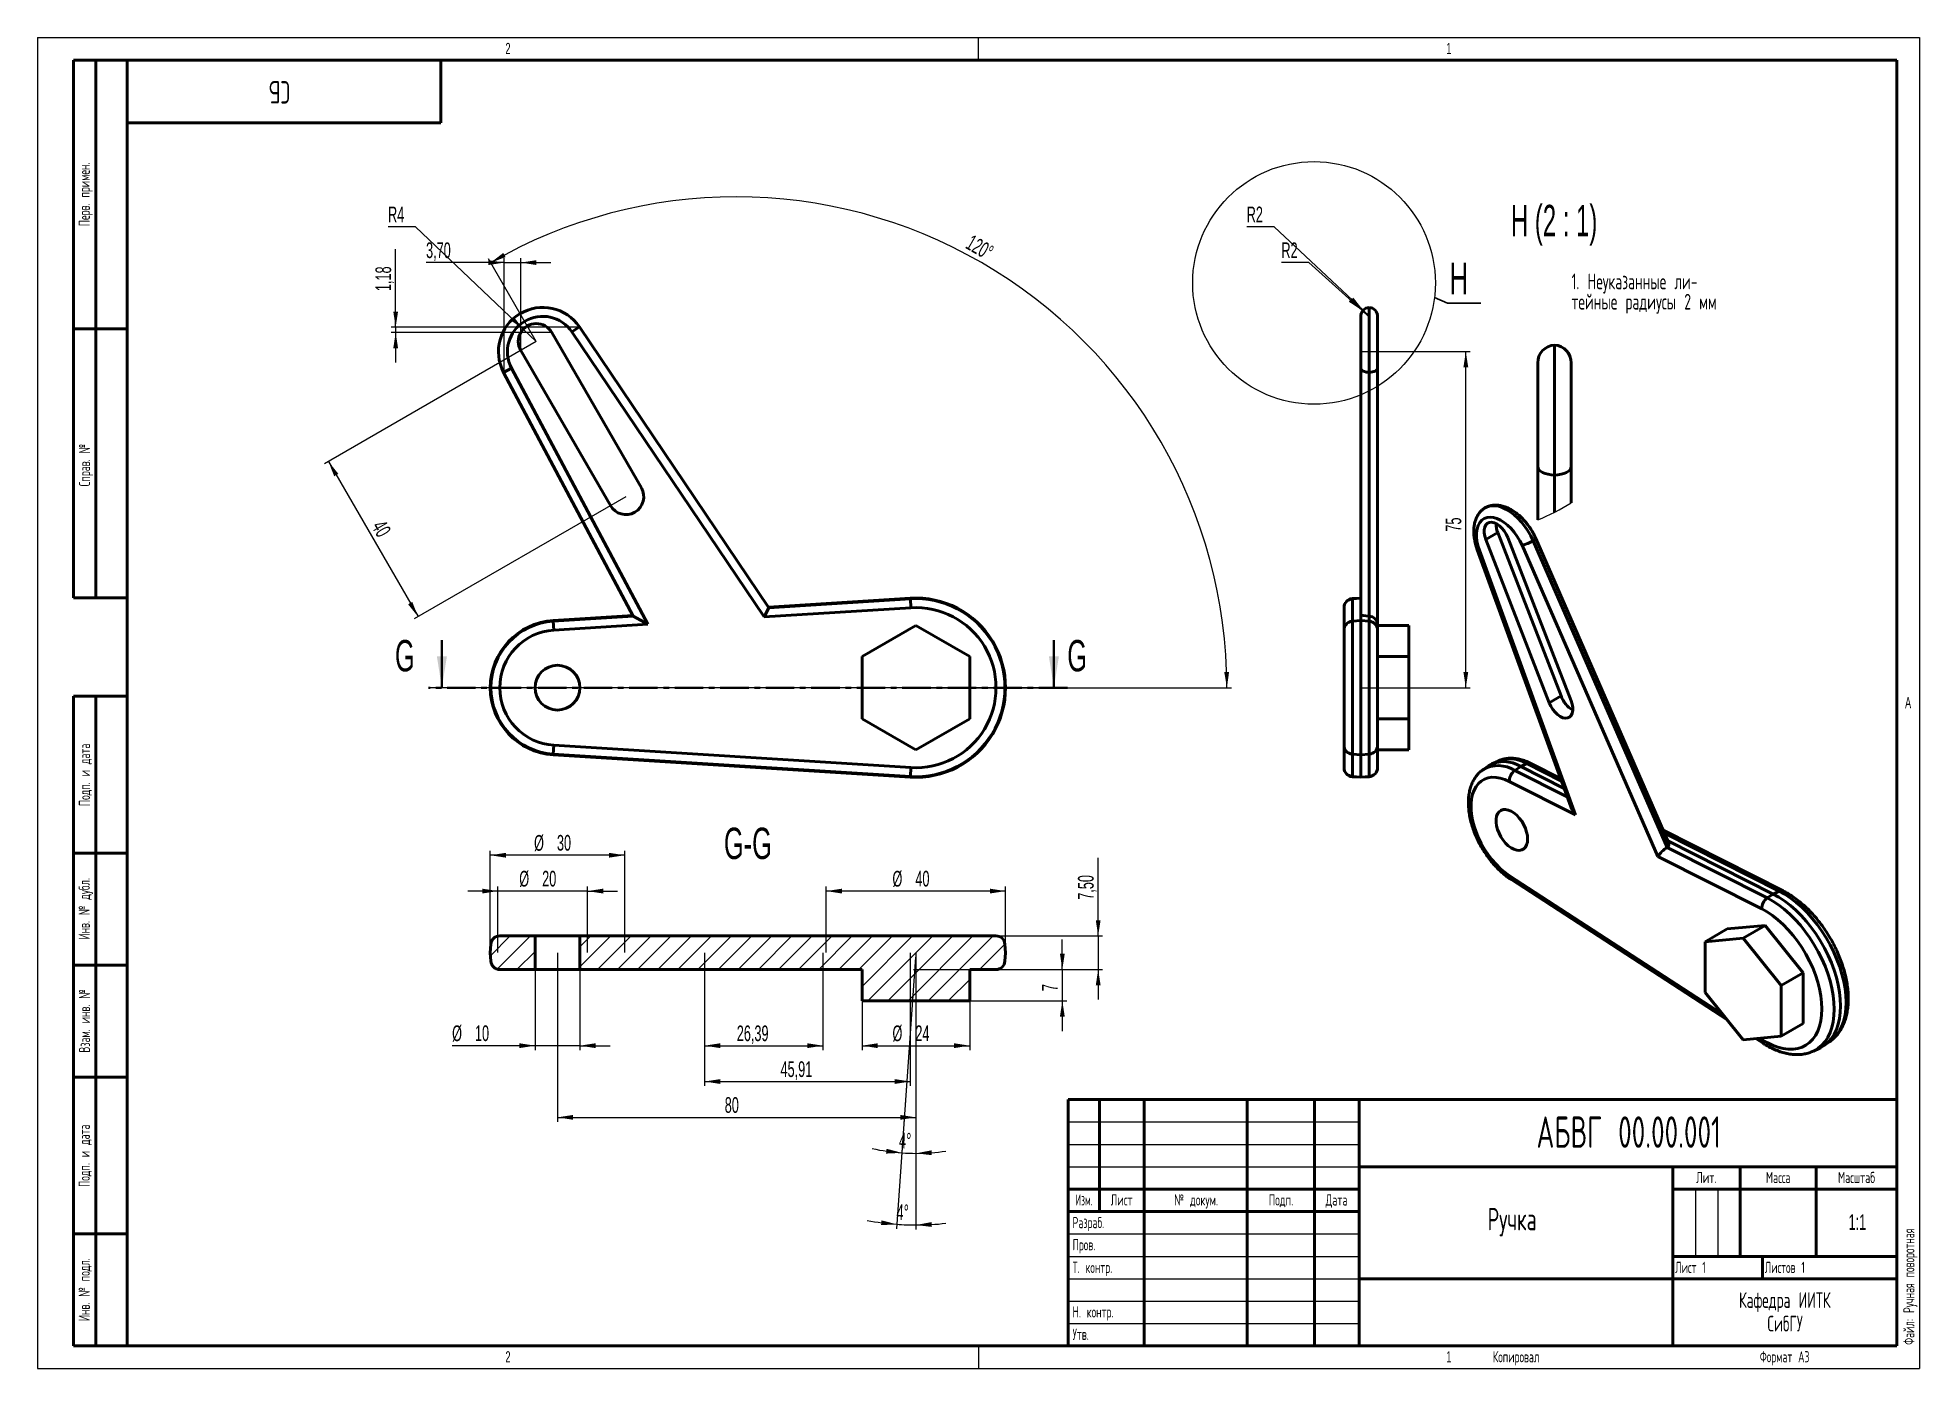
# Model space of a CAD drawing. Header units: millimetres. Extents: x 0 to 420, y 0 to 297.
import ezdxf

# ---------------------------------------------------------------- set-up
doc = ezdxf.new("R2010")
doc.units = ezdxf.units.MM
doc.linetypes.add('CENTER', pattern=[10.16, 6.35, -1.27, 1.27, -1.27])
doc.layers.add('ОСНОВНОЙ', color=7, linetype='Continuous', lineweight=25)
doc.styles.add('SLDTEXTSTYLE0', font='TXT', dxfattribs={"width": 0.605, "bigfont": 'bigfont'})
doc.styles.add('SLDTEXTSTYLE1', font='TXT', dxfattribs={"width": 0.620146, "bigfont": 'bigfont'})
doc.styles.add('SLDTEXTSTYLE2', font='TXT', dxfattribs={"width": 0.605})
doc.styles.add('SLDTEXTSTYLE3', font='TXT', dxfattribs={"width": 0.559127, "bigfont": 'bigfont'})
doc.styles.add('SLDTEXTSTYLE4', font='TXT', dxfattribs={"width": 0.57})
doc.dimstyles.new('SLDDIMSTYLE0', dxfattribs={"dimtxt": 3.5, "dimasz": 3.5, "dimexe": 0, "dimexo": 0.0625, "dimgap": 0.875, "dimtad": 2, "dimdec": 4, "dimzin": 12, "dimdsep": 46, "dimtxsty": 'SLDTEXTSTYLE2', "dimsah": 1, "dimcen": 0.09, "dimazin": 3, "dimtfac": 1, "dimtdec": 3, "dimtofl": 0, "dimtmove": 0, "dimatfit": 3, "dimfxl": 0, "dimfrac": 2, "dimtolj": 1, "dimtzin": 12, "dimarcsym": 0})
doc.dimstyles.new('SLDDIMSTYLE1', dxfattribs={"dimtxt": 3.5, "dimasz": 3.5, "dimexe": 0, "dimexo": 0.0625, "dimgap": 0.875, "dimtad": 2, "dimrnd": 1e-09, "dimzin": 12, "dimdsep": 46, "dimtxsty": 'SLDTEXTSTYLE2', "dimsah": 1, "dimcen": 0.09, "dimadec": 0, "dimazin": 3, "dimtfac": 1, "dimtdec": 3, "dimtofl": 0, "dimtmove": 0, "dimatfit": 3, "dimfxl": 0, "dimfrac": 2, "dimtolj": 1, "dimtzin": 12, "dimarcsym": 0})
doc.dimstyles.new('SLDDIMSTYLE2', dxfattribs={"dimtxt": 3.5, "dimasz": 3.5, "dimexe": 0, "dimexo": 0.0625, "dimgap": 0.875, "dimtad": 0, "dimtih": 1, "dimtoh": 1, "dimrnd": 1e-09, "dimzin": 12, "dimdsep": 46, "dimtxsty": 'SLDTEXTSTYLE2', "dimsah": 1, "dimcen": 0, "dimadec": 0, "dimazin": 3, "dimtfac": 1, "dimtdec": 3, "dimtofl": 0, "dimtmove": 0, "dimatfit": 3, "dimfxl": 0, "dimfrac": 2, "dimtolj": 1, "dimtzin": 12, "dimarcsym": 0})
doc.dimstyles.new('SLDDIMSTYLE3', dxfattribs={"dimtxt": 3.5, "dimasz": 3.5, "dimexe": 0, "dimexo": 0.0625, "dimgap": 0.875, "dimtad": 2, "dimrnd": 1e-09, "dimzin": 12, "dimdsep": 46, "dimtxsty": 'SLDTEXTSTYLE2', "dimsah": 1, "dimcen": 0.09, "dimadec": 0, "dimazin": 3, "dimtfac": 1, "dimtdec": 3, "dimtmove": 0, "dimatfit": 0, "dimfxl": 0, "dimfrac": 2, "dimtolj": 1, "dimtzin": 12, "dimarcsym": 0})
doc.dimstyles.new('SLDDIMSTYLE4', dxfattribs={"dimtxt": 0.18, "dimasz": 3.5, "dimexe": 0, "dimexo": 0.0625, "dimgap": 0, "dimtad": 0, "dimtih": 1, "dimtoh": 1, "dimdec": 0, "dimrnd": 1e-09, "dimzin": 0, "dimdsep": 46, "dimtxsty": 'Standard', "dimblk1": 'NONE', "dimblk2": 'NONE', "dimsah": 1, "dimcen": 0.09, "dimadec": 0, "dimazin": 0, "dimtfac": 3.5, "dimtdec": 0, "dimtofl": 0, "dimtmove": 0, "dimatfit": 3, "dimldrblk": 'NONE', "dimfxl": 0, "dimfrac": 2, "dimtolj": 1, "dimtzin": 0, "dimarcsym": 0})

msp = doc.modelspace()

# ---------------------------------------------------------------- texts
at = {"color": 7, "linetype": 'Continuous', "lineweight": 0, "style": 'SLDTEXTSTYLE0'}
for s, insert, char_height, attachment_point, rotation in [('СБ', (53.97873, 282.30564), 5, 2, 180), ('Перв. примен.', (9.15282, 262.02517), 2.5, 2, 90), ('Справ. №', (9.21171, 201.58984), 2.5, 2, 90), ('Подп. и дата', (9.21171, 132.449), 2.5, 2, 90), ('Инв. № дубл.', (9.15282, 102.56445), 2.5, 2, 90), ('Взам. инв. №', (9.21171, 77.54991), 2.5, 2, 90), ('Подп. и дата', (9.15282, 47.449), 2.5, 2, 90), ('Файл: Ручная поворотная', (416.40282, 5.25), 2.5, 1, 90), ('Инв. № подл.', (9.15282, 17.55621), 2.5, 2, 90)]:
    msp.add_mtext(s, dxfattribs=dict(at, insert=insert, char_height=char_height, attachment_point=attachment_point, rotation=rotation))
at = {"color": 7, "linetype": 'Continuous', "lineweight": 0}
for s, insert, char_height, attachment_point, style in [('H (2 : 1)', (338.47592, 259.67853), 7, 2, 'SLDTEXTSTYLE4'), ('1. Неуказанные ли-', (342.362, 244.34043), 3.5, 1, 'SLDTEXTSTYLE0'), ('тейные радиусы 2 мм', (342.362, 239.81959), 3.5, 1, 'SLDTEXTSTYLE0'), ('G-G', (158.53126, 120.67121), 7, 2, 'SLDTEXTSTYLE2'), ('АБВГ 00.00.001', (355.13429, 56.23677), 7, 2, 'SLDTEXTSTYLE0'), ('Лит.', (372.4479, 43.84718), 2.5, 2, 'SLDTEXTSTYLE1'), ('Масса', (388.49149, 43.84718), 2.5, 2, 'SLDTEXTSTYLE1'), ('Масштаб', (405.97369, 43.84718), 2.5, 2, 'SLDTEXTSTYLE1'), ('Изм.', (233.55987, 38.84718), 2.5, 2, 'SLDTEXTSTYLE3'), ('Лист', (241.93789, 38.84718), 2.5, 2, 'SLDTEXTSTYLE1'), ('№ докум.', (258.58058, 38.84718), 2.5, 2, 'SLDTEXTSTYLE1'), ('Подп.', (277.5216, 38.84718), 2.5, 2, 'SLDTEXTSTYLE1'), ('Дата', (289.92589, 38.84718), 2.5, 2, 'SLDTEXTSTYLE1'), ('Разраб.', (231, 33.78829), 2.5, 1, 'SLDTEXTSTYLE0'), ('Ручка', (329.10111, 35.79866), 5, 2, 'SLDTEXTSTYLE0'), ('1:1', (406.16832, 34.41191), 3.5, 2, 'SLDTEXTSTYLE2'), ('Пров.', (231, 28.84718), 2.5, 1, 'SLDTEXTSTYLE0'), ('Т. контр.', (231, 23.78829), 2.5, 1, 'SLDTEXTSTYLE0'), ('Лист 1', (365.5, 23.78829), 2.5, 1, 'SLDTEXTSTYLE0'), ('Листов 1', (385.5, 23.78829), 2.5, 1, 'SLDTEXTSTYLE0'), ('Кафедра ИИТК', (389.95352, 16.98911), 3.5, 2, 'SLDTEXTSTYLE0'), ('Н. контр.', (231, 13.84718), 2.5, 1, 'SLDTEXTSTYLE0'), ('Утв.', (231, 8.84718), 2.5, 1, 'SLDTEXTSTYLE0'), ('СибГУ', (390.03342, 11.73911), 3.5, 2, 'SLDTEXTSTYLE0'), ('Копировал', (329.98286, 3.84718), 2.5, 2, 'SLDTEXTSTYLE0'), ('Формат А3', (389.92708, 3.84718), 2.5, 2, 'SLDTEXTSTYLE0')]:
    msp.add_mtext(s, dxfattribs=dict(at, insert=insert, char_height=char_height, attachment_point=attachment_point, style=style))
at = {"color": 7, "linetype": 'Continuous', "lineweight": 18, "insert": (315.17152, 246.74536), "char_height": 7, "attachment_point": 1, "style": 'SLDTEXTSTYLE2'}
msp.add_mtext('H', dxfattribs=at)
at = {"color": 7, "linetype": 'Continuous', "char_height": 7, "attachment_point": 1, "style": 'SLDTEXTSTYLE2'}
for insert in [(79.76188, 162.55976), (229.81938, 162.55976)]:
    msp.add_mtext('G', dxfattribs=dict(at, insert=insert))
at = {"layer": 'ОСНОВНОЙ', "char_height": 2.5, "attachment_point": 2, "style": 'SLDTEXTSTYLE2'}
for s, insert in [('2', (104.98264, 295.82344)), ('1', (314.98264, 295.82344)), ('A', (417.48698, 149.82344)), ('2', (104.98264, 3.82344)), ('1', (314.98264, 3.82344))]:
    msp.add_mtext(s, dxfattribs=dict(at, insert=insert))

# ---------------------------------------------------------------- blocks, each defined once
blk = doc.blocks.new('_D')
at = {"color": 7, "linetype": 'Continuous', "lineweight": 0}
for p, q in [((111.28, 229.2), (100.63, 247.65)), ((194.5, 151.92), (266.45, 151.92))]:
    blk.add_line(p, q, dxfattribs=at)
at = {"color": 7, "linetype": 'Continuous', "lineweight": 18}
blk.add_arc((155.9, 151.92), 109.54, 0, 120, dxfattribs=at)
for points in [[(101.13, 246.79), (104.45, 248.02), (103.93, 248.96)], [(265.45, 151.92), (265.93, 155.43), (264.85, 155.41)]]:
    blk.add_solid(points, dxfattribs=at)
at = {"color": 7, "linetype": 'Continuous', "lineweight": 18, "insert": (208.62, 253.18), "char_height": 3.5, "attachment_point": 1, "rotation": 330, "style": 'SLDTEXTSTYLE2'}
blk.add_mtext('120°', dxfattribs=at)
blk = doc.blocks.new('_D_1')
at = {"color": 7, "linetype": 'Continuous', "lineweight": 0}
for p, q in [((111.28, 229.18), (64.04, 201.91)), ((64.9, 202.41), (84.9, 167.77)), ((131.28, 194.54), (84.04, 167.27))]:
    blk.add_line(p, q, dxfattribs=at)
at = {"color": 7, "linetype": 'Continuous', "lineweight": 18}
for points in [[(64.9, 202.41), (66.19, 199.11), (67.12, 199.65)], [(84.9, 167.77), (83.62, 171.07), (82.69, 170.53)]]:
    blk.add_solid(points, dxfattribs=at)
at = {"color": 7, "linetype": 'Continuous', "lineweight": 18, "insert": (77.47, 189.66), "char_height": 3.5, "attachment_point": 1, "rotation": 300, "style": 'SLDTEXTSTYLE2'}
blk.add_mtext('40', dxfattribs=at)
blk = doc.blocks.new('_D_2')
at = {"color": 7, "linetype": 'Continuous', "lineweight": 0}
for p, q in [((84.35, 254.79), (78.21, 254.79)), ((108.39, 231.94), (84.35, 254.79)), ((111.29, 229.19), (108.39, 231.94))]:
    blk.add_line(p, q, dxfattribs=at)
at = {"color": 7, "linetype": 'Continuous', "lineweight": 18}
blk.add_solid([(108.39, 231.94), (106.22, 234.75), (105.48, 233.97)], dxfattribs=at)
at = {"color": 7, "linetype": 'Continuous', "lineweight": 18, "insert": (78.21, 259.3), "char_height": 3.5, "attachment_point": 1, "style": 'SLDTEXTSTYLE2'}
blk.add_mtext('R4', dxfattribs=at)
blk = doc.blocks.new('_D_3')
at = {"color": 7, "linetype": 'Continuous', "lineweight": 0}
for p, q in [((104.13, 246.79), (86.7, 246.79)), ((104.13, 222.36), (104.13, 247.79)), ((104.13, 246.79), (107.83, 246.79)), ((107.83, 227.2), (107.83, 247.79)), ((107.83, 246.79), (114.56, 246.79))]:
    blk.add_line(p, q, dxfattribs=at)
at = {"color": 7, "linetype": 'Continuous', "lineweight": 18}
for points in [[(104.13, 246.79), (100.63, 247.33), (100.63, 246.25)], [(107.83, 246.79), (111.33, 246.25), (111.33, 247.33)]]:
    blk.add_solid(points, dxfattribs=at)
at = {"color": 7, "linetype": 'Continuous', "lineweight": 18, "insert": (86.7, 251.3), "char_height": 3.5, "attachment_point": 1, "style": 'SLDTEXTSTYLE2'}
blk.add_mtext('3,70', dxfattribs=at)
blk = doc.blocks.new('_D_4')
at = {"color": 7, "linetype": 'Continuous', "lineweight": 0}
for p, q in [((79.91, 232.37), (79.91, 249.79)), ((120.79, 232.37), (78.91, 232.37)), ((114.74, 231.19), (78.91, 231.19)), ((79.91, 232.37), (79.91, 231.19)), ((79.91, 231.19), (79.91, 224.46))]:
    blk.add_line(p, q, dxfattribs=at)
at = {"color": 7, "linetype": 'Continuous', "lineweight": 18}
for points in [[(79.91, 232.37), (80.45, 235.87), (79.38, 235.87)], [(79.91, 231.19), (79.38, 227.69), (80.45, 227.69)]]:
    blk.add_solid(points, dxfattribs=at)
at = {"color": 7, "linetype": 'Continuous', "lineweight": 18, "insert": (75.4, 240.43), "char_height": 3.5, "attachment_point": 1, "rotation": 90, "style": 'SLDTEXTSTYLE2'}
blk.add_mtext('1,18', dxfattribs=at)
blk = doc.blocks.new('_D_5')
at = {"color": 7, "linetype": 'Continuous', "lineweight": 0}
for p, q in [((295.34, 226.92), (319.77, 226.92)), ((318.77, 151.92), (318.77, 226.92)), ((295.34, 151.92), (319.77, 151.92))]:
    blk.add_line(p, q, dxfattribs=at)
at = {"color": 7, "linetype": 'Continuous', "lineweight": 18}
for points in [[(318.77, 226.92), (318.23, 223.42), (319.31, 223.42)], [(318.77, 151.92), (319.31, 155.42), (318.23, 155.42)]]:
    blk.add_solid(points, dxfattribs=at)
at = {"color": 7, "linetype": 'Continuous', "lineweight": 18, "insert": (314.26, 186.75), "char_height": 3.5, "attachment_point": 1, "rotation": 90, "style": 'SLDTEXTSTYLE2'}
blk.add_mtext('75', dxfattribs=at)
blk = doc.blocks.new('_D_6')
at = {"color": 7, "linetype": 'Continuous', "lineweight": 0}
for p, q in [((283.75, 246.79), (277.61, 246.79)), ((295.6, 236.13), (283.75, 246.79)), ((297.08, 234.79), (295.6, 236.13))]:
    blk.add_line(p, q, dxfattribs=at)
at = {"color": 7, "linetype": 'Continuous', "lineweight": 18}
blk.add_solid([(295.6, 236.13), (293.36, 238.87), (292.63, 238.07)], dxfattribs=at)
at = {"color": 7, "linetype": 'Continuous', "lineweight": 18, "insert": (277.61, 251.3), "char_height": 3.5, "attachment_point": 1, "style": 'SLDTEXTSTYLE2'}
blk.add_mtext('R2', dxfattribs=at)
blk = doc.blocks.new('_D_7')
at = {"color": 7, "linetype": 'Continuous', "lineweight": 0}
for p, q in [((276, 254.79), (269.86, 254.79)), ((295.87, 236.16), (276, 254.79)), ((297.33, 234.79), (295.87, 236.16))]:
    blk.add_line(p, q, dxfattribs=at)
at = {"color": 7, "linetype": 'Continuous', "lineweight": 18}
blk.add_solid([(295.87, 236.16), (293.69, 238.94), (292.95, 238.16)], dxfattribs=at)
at = {"color": 7, "linetype": 'Continuous', "lineweight": 18, "insert": (269.86, 259.3), "char_height": 3.5, "attachment_point": 1, "style": 'SLDTEXTSTYLE2'}
blk.add_mtext('R2', dxfattribs=at)
blk = doc.blocks.new('_None')
blk = doc.blocks.new('_D_8')
at = {"color": 7, "linetype": 'Continuous', "lineweight": 0}
for p, q in [((116.03, 92.76), (116.03, 55.02)), ((196.03, 92.76), (196.03, 55.02)), ((116.03, 56.02), (196.03, 56.02))]:
    blk.add_line(p, q, dxfattribs=at)
at = {"color": 7, "linetype": 'Continuous', "lineweight": 18}
for points in [[(116.03, 56.02), (119.53, 55.48), (119.53, 56.56)], [(196.03, 56.02), (192.53, 56.56), (192.53, 55.48)]]:
    blk.add_solid(points, dxfattribs=at)
at = {"color": 7, "linetype": 'Continuous', "lineweight": 18, "insert": (153.36, 60.53), "char_height": 3.5, "attachment_point": 1, "style": 'SLDTEXTSTYLE2'}
blk.add_mtext('80', dxfattribs=at)
blk = doc.blocks.new('_D_9')
at = {"color": 7, "linetype": 'Continuous', "lineweight": 0}
for p, q in [((101.03, 92.78), (101.03, 115.52)), ((131.03, 114.52), (101.03, 114.52)), ((131.03, 92.78), (131.03, 115.52))]:
    blk.add_line(p, q, dxfattribs=at)
at = {"color": 7, "linetype": 'Continuous', "lineweight": 18}
for points in [[(101.03, 114.52), (104.53, 113.98), (104.53, 115.06)], [(131.03, 114.52), (127.53, 115.06), (127.53, 113.98)]]:
    blk.add_solid(points, dxfattribs=at)
at = {"color": 7, "linetype": 'Continuous', "lineweight": 18, "char_height": 3.5, "attachment_point": 1, "style": 'SLDTEXTSTYLE2'}
for s, insert in [('%%c', (110.8, 119.03)), ('30', (115.91, 119.05))]:
    blk.add_mtext(s, dxfattribs=dict(at, insert=insert))
blk = doc.blocks.new('_D_10')
at = {"color": 7, "linetype": 'Continuous', "lineweight": 0}
for p, q in [((176.03, 92.78), (176.03, 107.52)), ((216.03, 106.52), (176.03, 106.52)), ((216.03, 92.78), (216.03, 107.52))]:
    blk.add_line(p, q, dxfattribs=at)
at = {"color": 7, "linetype": 'Continuous', "lineweight": 18}
for points in [[(176.03, 106.52), (179.53, 105.98), (179.53, 107.06)], [(216.03, 106.52), (212.53, 107.06), (212.53, 105.98)]]:
    blk.add_solid(points, dxfattribs=at)
at = {"color": 7, "linetype": 'Continuous', "lineweight": 18, "char_height": 3.5, "attachment_point": 1, "style": 'SLDTEXTSTYLE2'}
for s, insert in [('%%c', (190.8, 111.03)), ('40', (195.91, 111.05))]:
    blk.add_mtext(s, dxfattribs=dict(at, insert=insert))
blk = doc.blocks.new('_D_11')
at = {"color": 7, "linetype": 'Continuous', "lineweight": 0}
for p, q in [((148.87, 92.76), (148.87, 63.02)), ((194.78, 92.76), (194.78, 63.02)), ((148.87, 64.02), (194.78, 64.02))]:
    blk.add_line(p, q, dxfattribs=at)
at = {"color": 7, "linetype": 'Continuous', "lineweight": 18}
for points in [[(148.87, 64.02), (152.37, 63.48), (152.37, 64.56)], [(194.78, 64.02), (191.28, 64.56), (191.28, 63.48)]]:
    blk.add_solid(points, dxfattribs=at)
at = {"color": 7, "linetype": 'Continuous', "lineweight": 18, "insert": (165.81, 68.53), "char_height": 3.5, "attachment_point": 1, "style": 'SLDTEXTSTYLE2'}
blk.add_mtext('45,91', dxfattribs=at)
blk = doc.blocks.new('_D_12')
at = {"color": 7, "linetype": 'Continuous', "lineweight": 0}
for p, q in [((236.71, 96.52), (236.71, 113.94)), ((196.04, 96.52), (237.71, 96.52)), ((236.71, 96.52), (236.71, 89.02)), ((195.51, 89.02), (237.71, 89.02)), ((236.71, 89.02), (236.71, 82.29))]:
    blk.add_line(p, q, dxfattribs=at)
at = {"color": 7, "linetype": 'Continuous', "lineweight": 18}
for points in [[(236.71, 96.52), (237.25, 100.02), (236.18, 100.02)], [(236.71, 89.02), (236.18, 85.52), (237.25, 85.52)]]:
    blk.add_solid(points, dxfattribs=at)
at = {"color": 7, "linetype": 'Continuous', "lineweight": 18, "insert": (232.2, 104.59), "char_height": 3.5, "attachment_point": 1, "rotation": 90, "style": 'SLDTEXTSTYLE2'}
blk.add_mtext('7,50', dxfattribs=at)
blk = doc.blocks.new('_D_13')
at = {"color": 7, "linetype": 'Continuous', "lineweight": 0}
for p, q in [((195.96, 91.76), (192.84, 47.1)), ((196.03, 91.76), (196.03, 46.99))]:
    blk.add_line(p, q, dxfattribs=at)
at = {"color": 7, "linetype": 'Continuous', "lineweight": 18}
for start, end in [(257.4083, 266), (266, 270), (270, 278.5917)]:
    blk.add_arc((196.03, 92.77), 44.78, start, end, dxfattribs=at)
for points in [[(192.91, 48.1), (189.48, 49.01), (189.37, 47.94)], [(196.03, 47.99), (199.55, 47.59), (199.51, 48.66)]]:
    blk.add_solid(points, dxfattribs=at)
at = {"color": 7, "linetype": 'Continuous', "lineweight": 18, "insert": (192.33, 52.61), "char_height": 3.5, "attachment_point": 1, "rotation": 358, "style": 'SLDTEXTSTYLE2'}
blk.add_mtext('4°', dxfattribs=at)
blk = doc.blocks.new('_D_14')
at = {"color": 7, "linetype": 'Continuous', "lineweight": 0}
for p, q in [((102.73, 106.52), (96, 106.52)), ((102.73, 92.78), (102.73, 107.52)), ((122.73, 106.52), (102.73, 106.52)), ((122.73, 92.78), (122.73, 107.52)), ((122.73, 106.52), (129.46, 106.52))]:
    blk.add_line(p, q, dxfattribs=at)
at = {"color": 7, "linetype": 'Continuous', "lineweight": 18}
for points in [[(102.73, 106.52), (99.23, 107.06), (99.23, 105.98)], [(122.73, 106.52), (126.23, 105.98), (126.23, 107.06)]]:
    blk.add_solid(points, dxfattribs=at)
at = {"color": 7, "linetype": 'Continuous', "lineweight": 18, "char_height": 3.5, "attachment_point": 1, "style": 'SLDTEXTSTYLE2'}
for s, insert in [('%%c', (107.5, 111.03)), ('20', (112.61, 111.05))]:
    blk.add_mtext(s, dxfattribs=dict(at, insert=insert))
blk = doc.blocks.new('_D_15')
at = {"color": 7, "linetype": 'Continuous', "lineweight": 0}
for p, q in [((148.87, 92.76), (148.87, 71.02)), ((175.27, 92.76), (175.27, 71.02)), ((148.87, 72.02), (175.27, 72.02))]:
    blk.add_line(p, q, dxfattribs=at)
at = {"color": 7, "linetype": 'Continuous', "lineweight": 18}
for points in [[(148.87, 72.02), (152.37, 71.48), (152.37, 72.56)], [(175.27, 72.02), (171.77, 72.56), (171.77, 71.48)]]:
    blk.add_solid(points, dxfattribs=at)
at = {"color": 7, "linetype": 'Continuous', "lineweight": 18, "insert": (156.05, 76.53), "char_height": 3.5, "attachment_point": 1, "style": 'SLDTEXTSTYLE2'}
blk.add_mtext('26,39', dxfattribs=at)
blk = doc.blocks.new('_D_16')
at = {"color": 7, "linetype": 'Continuous', "lineweight": 0}
for p, q in [((195.96, 91.76), (191.72, 31.16)), ((196.03, 91.76), (196.03, 31))]:
    blk.add_line(p, q, dxfattribs=at)
at = {"color": 7, "linetype": 'Continuous', "lineweight": 18}
for start, end in [(259.6616, 266), (266, 270), (270, 276.3384)]:
    blk.add_arc((196.03, 92.77), 60.76, start, end, dxfattribs=at)
for points in [[(191.79, 32.15), (188.36, 33.03), (188.25, 31.96)], [(196.03, 32), (199.54, 31.57), (199.51, 32.64)]]:
    blk.add_solid(points, dxfattribs=at)
at = {"color": 7, "linetype": 'Continuous', "lineweight": 18, "insert": (191.77, 36.63), "char_height": 3.5, "attachment_point": 1, "rotation": 358, "style": 'SLDTEXTSTYLE2'}
blk.add_mtext('4°', dxfattribs=at)
blk = doc.blocks.new('_D_17')
at = {"color": 7, "linetype": 'Continuous', "lineweight": 0}
for p, q in [((111.03, 89.01), (111.03, 71.02)), ((121.03, 89.01), (121.03, 71.02)), ((111.03, 72.02), (92.51, 72.02)), ((121.03, 72.02), (111.03, 72.02)), ((121.03, 72.02), (127.76, 72.02))]:
    blk.add_line(p, q, dxfattribs=at)
at = {"color": 7, "linetype": 'Continuous', "lineweight": 18}
for points in [[(111.03, 72.02), (107.53, 72.56), (107.53, 71.48)], [(121.03, 72.02), (124.53, 71.48), (124.53, 72.56)]]:
    blk.add_solid(points, dxfattribs=at)
at = {"color": 7, "linetype": 'Continuous', "lineweight": 18, "char_height": 3.5, "attachment_point": 1, "style": 'SLDTEXTSTYLE2'}
for s, insert in [('%%c', (92.51, 76.53)), ('10', (97.61, 76.55))]:
    blk.add_mtext(s, dxfattribs=dict(at, insert=insert))
blk = doc.blocks.new('_D_18')
at = {"color": 7, "linetype": 'Continuous', "lineweight": 0}
for p, q in [((184.03, 89.01), (184.03, 71.02)), ((208.03, 89.01), (208.03, 71.02)), ((184.03, 72.02), (208.03, 72.02))]:
    blk.add_line(p, q, dxfattribs=at)
at = {"color": 7, "linetype": 'Continuous', "lineweight": 18}
for points in [[(184.03, 72.02), (187.53, 71.48), (187.53, 72.56)], [(208.03, 72.02), (204.53, 72.56), (204.53, 71.48)]]:
    blk.add_solid(points, dxfattribs=at)
at = {"color": 7, "linetype": 'Continuous', "lineweight": 18, "char_height": 3.5, "attachment_point": 1, "style": 'SLDTEXTSTYLE2'}
for s, insert in [('%%c', (190.8, 76.53)), ('24', (195.91, 76.55))]:
    blk.add_mtext(s, dxfattribs=dict(at, insert=insert))
blk = doc.blocks.new('_D_19')
at = {"color": 7, "linetype": 'Continuous', "lineweight": 0}
for p, q in [((228.71, 89.02), (228.71, 95.75)), ((208.04, 89.02), (229.71, 89.02)), ((228.71, 89.02), (228.71, 82.02)), ((208.04, 82.02), (229.71, 82.02)), ((228.71, 82.02), (228.71, 75.29))]:
    blk.add_line(p, q, dxfattribs=at)
at = {"color": 7, "linetype": 'Continuous', "lineweight": 18}
for points in [[(228.71, 89.02), (229.25, 92.52), (228.18, 92.52)], [(228.71, 82.02), (228.18, 78.52), (229.25, 78.52)]]:
    blk.add_solid(points, dxfattribs=at)
at = {"color": 7, "linetype": 'Continuous', "lineweight": 18, "insert": (224.2, 84.18), "char_height": 3.5, "attachment_point": 1, "rotation": 90, "style": 'SLDTEXTSTYLE2'}
blk.add_mtext('7', dxfattribs=at)

# ---------------------------------------------------------------- dimensions: what is measured, and where the dimension line sits
at = {"color": 7, "linetype": 'Continuous', "lineweight": 18}
for base, line1, line2, picture, middle in [((210.67342, 246.78763), ((118.18258, 151.91976), (194.48961, 151.91976)), ((131.28998, 194.54805), (111.28998, 229.18906)), '_D', (210.67342, 246.78763)), ((193.90824, 32.04194), ((196.02883, 91.76757), (196.02883, 92.76757)), ((195.95907, 91.77001), (196.02883, 92.76757)), '_D_16', (193.90824, 32.04194)), ((194.46612, 48.01757), ((196.02883, 91.76757), (196.02883, 92.76757)), ((195.95907, 91.77001), (196.02883, 92.76757)), '_D_13', (194.46612, 48.01757))]:
    dim = msp.add_angular_dim_2l(base=base, line1=line1, line2=line2, dimstyle='SLDDIMSTYLE0', dxfattribs=at)
    dim.commit()
    dim.dimension.update_dxf_attribs({"geometry": picture, "text_midpoint": middle, "dimtype": 162})
for center, mpoint, picture, middle in [((111.28998, 229.18906), (108.39053, 231.94464), '_D_2', (81.28238, 257.4734)), ((297.33369, 234.79069), (295.8745, 236.15845), '_D_7', (272.92771, 257.4734)), ((297.08369, 234.7925), (295.59691, 236.13023), '_D_6', (280.67953, 249.4734))]:
    dim = msp.add_radius_dim(center=center, mpoint=mpoint, dimstyle='SLDDIMSTYLE2', dxfattribs=at)
    dim.commit()
    dim.dimension.update_dxf_attribs({"geometry": picture, "text_midpoint": middle, "dimtype": 164})
for base, p1, p2, angle, dimstyle, picture, middle in [((77.22883, 231.18906), (120.80054, 232.36505), (114.75408, 231.18906), 90, 'SLDDIMSTYLE3', '_D_4', (77.22883, 245.11145)), ((87.22883, 169.10933), (111.28998, 229.18906), (131.28998, 194.54805), 300, 'SLDDIMSTYLE1', '_D_1', (77.22883, 186.42984)), ((316.08369, 226.91976), (295.33369, 151.91976), (295.33369, 226.91976), 90, 'SLDDIMSTYLE1', '_D_5', (316.08369, 189.41976)), ((234.02883, 89.01757), (196.02883, 96.51757), (195.50438, 89.01757), 90, 'SLDDIMSTYLE3', '_D_12', (234.02883, 109.26397)), ((196.02883, 58.70334), (116.02883, 92.76757), (196.02883, 92.76757), 0, 'SLDDIMSTYLE1', '_D_8', (156.02883, 58.70334)), ((226.02883, 82.01757), (208.02883, 89.01757), (208.02883, 82.01757), 90, 'SLDDIMSTYLE3', '_D_19', (226.02883, 85.51757))]:
    dim = msp.add_linear_dim(base=base, p1=p1, p2=p2, angle=angle, dimstyle=dimstyle, dxfattribs=at)
    dim.commit()
    dim.dimension.update_dxf_attribs({"geometry": picture, "text_midpoint": middle, "dimtype": 160})
for base, p1, p2, dimstyle, picture, middle in [((107.82587, 249.4734), (104.12961, 222.34815), (107.82587, 227.18906), 'SLDDIMSTYLE3', '_D_3', (91.38322, 249.4734)), ((194.77883, 66.70334), (148.8734, 92.76757), (194.77883, 92.76757), 'SLDDIMSTYLE1', '_D_11', (171.82611, 66.70334)), ((175.26504, 74.70334), (148.8734, 92.76757), (175.26504, 92.76757), 'SLDDIMSTYLE3', '_D_15', (162.06922, 74.70334))]:
    dim = msp.add_linear_dim(base=base, p1=p1, p2=p2, dimstyle=dimstyle, dxfattribs=at)
    dim.commit()
    dim.dimension.update_dxf_attribs({"geometry": picture, "text_midpoint": middle, "dimtype": 160})
for base, p1, p2, dimstyle, picture, middle in [((101.02883, 114.51757), (131.02883, 92.76757), (101.02883, 92.76757), 'SLDDIMSTYLE1', '_D_9', (116.02883, 114.51757)), ((102.72756, 106.51757), (122.72756, 92.76757), (102.72756, 92.76757), 'SLDDIMSTYLE3', '_D_14', (112.72756, 106.51757)), ((176.02883, 109.21549), (216.02883, 92.76757), (176.02883, 92.76757), 'SLDDIMSTYLE1', '_D_10', (196.02883, 109.21549)), ((111.02883, 74.71549), (121.02883, 89.01757), (111.02883, 89.01757), 'SLDDIMSTYLE3', '_D_17', (97.73617, 74.71549))]:
    dim = msp.add_linear_dim(base=base, p1=p1, p2=p2, angle=0, text='%%c<>', dimstyle=dimstyle, dxfattribs=at)
    dim.commit()
    dim.dimension.update_dxf_attribs({"geometry": picture, "text_midpoint": middle, "dimtype": 160})
dim = msp.add_linear_dim(base=(208.02883, 72.01757), p1=(184.02883, 89.01757), p2=(208.02883, 89.01757), text='%%c<>', dimstyle='SLDDIMSTYLE3', dxfattribs=at)
dim.commit()
dim.dimension.update_dxf_attribs({"geometry": '_D_18', "text_midpoint": (196.02883, 72.01757), "dimtype": 160})

# ---------------------------------------------------------------- hatches: boundary and pattern name
at = {"linetype": 'Continuous', "lineweight": 18}
h = msp.add_hatch(dxfattribs=at)
h.set_pattern_fill('ANSI31', style=0)
edge = h.paths.add_edge_path(flags=0)
edge.add_line((111.02883, 96.51757), (103.15608, 96.51757))
edge.add_arc((103.15608, 94.51757), 2, 90, 176)
edge.add_line((101.16095, 94.65708), (101.02883, 92.76757))
edge.add_line((101.02883, 92.76757), (101.16095, 90.87806))
edge.add_arc((103.15608, 91.01757), 2, 184, 270)
edge.add_line((103.15608, 89.01757), (111.02883, 89.01757))
edge.add_line((111.02883, 89.01757), (111.02883, 96.51757))
h = msp.add_hatch(dxfattribs=at)
h.set_pattern_fill('ANSI31', style=0)
edge = h.paths.add_edge_path(flags=0)
edge.add_line((121.02883, 96.51757), (121.02883, 89.01757))
edge.add_line((121.02883, 89.01757), (184.02883, 89.01757))
edge.add_line((184.02883, 89.01757), (184.02883, 82.01757))
edge.add_line((184.02883, 82.01757), (208.02883, 82.01757))
edge.add_line((208.02883, 82.01757), (208.02883, 89.01757))
edge.add_line((208.02883, 89.01757), (213.90157, 89.01757))
edge.add_arc((213.90157, 91.01757), 2, 270, 356)
edge.add_line((215.8967, 90.87806), (216.02883, 92.76757))
edge.add_line((216.02883, 92.76757), (215.8967, 94.65708))
edge.add_arc((213.90157, 94.51757), 2, 4, 90)
edge.add_line((213.90157, 96.51757), (121.02883, 96.51757))

# ---------------------------------------------------------------- linework, layer by layer
at = {"color": 7, "linetype": 'Continuous', "lineweight": 18}
for p, q in [((0, 297), (420, 297)), ((0, 297), (0, 0)), ((420, 297), (420, 0)), ((229.82883, 151.91976), (87.22883, 151.91976)), ((230, 55), (295, 55)), ((230, 50), (295, 50)), ((230, 45), (295, 45)), ((370, 40), (370, 25)), ((375, 40), (375, 25)), ((230, 30), (295, 30)), ((230, 25), (295, 25)), ((230, 20), (295, 20)), ((230, 15), (295, 15)), ((230, 10), (295, 10)), ((0, 0), (420, 0))]:
    msp.add_line(p, q, dxfattribs=at)
at = {"color": 7, "linetype": 'Continuous', "lineweight": 50}
for p, q in [((8, 172), (8, 292)), ((20, 292), (8, 292)), ((8, 172), (8, 292)), ((13, 172), (13, 292)), ((13, 172), (13, 292)), ((20, 292), (20, 5)), ((415, 292), (20, 292)), ((20, 292), (20, 5)), ((90, 278), (90, 292)), ((415, 5), (415, 292)), ((20, 278), (90, 278)), ((297.2232, 222.28708), (297.2232, 236.78763)), ((8, 232), (20, 232)), ((134.75408, 196.54805), (114.75408, 231.18906)), ((119.25436, 231.32214), (120.90839, 232.4378)), ((162.16346, 167.70678), (119.25436, 231.32214)), ((120.90839, 232.4378), (163.17877, 169.7694)), ((295.33369, 223.22458), (295.33369, 234.79069)), ((299.08369, 234.7925), (299.08369, 223.22373)), ((107.82587, 227.18906), (127.82587, 192.54805)), ((338.58758, 199.38457), (338.58758, 228.38569)), ((105.77634, 223.22373), (104.01474, 222.28708)), ((105.77634, 223.22373), (136.16102, 166.07845)), ((295.33369, 168.14131), (295.33369, 223.22458)), ((299.08369, 223.22373), (299.08369, 166.07845)), ((334.80856, 201.25959), (334.80856, 224.3918)), ((342.30856, 224.39543), (342.30856, 201.25788)), ((132.94556, 167.87612), (104.01474, 222.28708)), ((297.2232, 167.87612), (297.2232, 222.28708)), ((334.80856, 189.34388), (334.80856, 201.25959)), ((338.58758, 191.09761), (338.58758, 199.38457)), ((342.30856, 201.25788), (342.30856, 193.19063)), ((325.88867, 186.51774), (323.23702, 184.98697)), ((323.23702, 184.98697), (337.37916, 148.53709)), ((325.88867, 186.51774), (340.03081, 150.06785)), ((342.27814, 148.97513), (328.136, 185.42501)), ((364.03631, 117.33612), (334.38733, 185.21137)), ((321.32248, 182.71847), (342.19497, 125.33829)), ((321.78778, 182.58575), (343.273, 123.52114)), ((361.6595, 114.23644), (331.31818, 183.69665)), ((333.80333, 184.6919), (363.69299, 116.26566)), ((8, 172), (20, 172)), ((132.87744, 168.00424), (115.09133, 166.89043)), ((162.16346, 167.70678), (163.17877, 169.7694)), ((194.91178, 169.75756), (162.16346, 167.70678)), ((194.77883, 171.88066), (163.09309, 169.89642)), ((163.17877, 169.7694), (194.78708, 171.74879)), ((194.78708, 171.74879), (194.77883, 171.88066)), ((194.78708, 171.74879), (194.91178, 169.75756)), ((291.58369, 169.75756), (291.58369, 169.7925)), ((291.58369, 164.76734), (291.58369, 169.75756)), ((295.33369, 171.91976), (293.44417, 171.78763)), ((293.44417, 171.74879), (295.33369, 171.88066)), ((293.44417, 171.78763), (293.44417, 171.74879)), ((293.44417, 171.74879), (293.44417, 166.75857)), ((295.33369, 168.14131), (295.33369, 166.89043)), ((115.09958, 166.75857), (115.09133, 166.89043)), ((115.09958, 166.75857), (132.94556, 167.87612)), ((115.09958, 166.75857), (115.22428, 164.76734)), ((136.16102, 166.07845), (115.22428, 164.76734)), ((136.16102, 166.07845), (132.94556, 167.87612)), ((196.02883, 165.77617), (184.02883, 158.84796)), ((208.02883, 158.84796), (196.02883, 165.77617)), ((291.58369, 139.07218), (291.58369, 164.76734)), ((293.44417, 166.75857), (295.33369, 166.89043)), ((293.44417, 166.75857), (293.44417, 137.08096)), ((295.33369, 166.89043), (295.33369, 136.94909)), ((297.2232, 166.75857), (295.33369, 166.89043)), ((297.2232, 166.75857), (297.2232, 167.87612)), ((297.2232, 137.08096), (297.2232, 166.75857)), ((299.08369, 166.07845), (299.08369, 164.76734)), ((306.08369, 165.77617), (299.08369, 165.77617)), ((299.08369, 164.76734), (299.08369, 139.07218)), ((306.08369, 165.77617), (306.08369, 158.84796)), ((184.02883, 158.84796), (184.02883, 144.99156)), ((208.02883, 144.99156), (208.02883, 158.84796)), ((306.08369, 158.84796), (299.08369, 158.84796)), ((306.08369, 158.84796), (306.08369, 144.99156)), ((8, 5), (8, 150)), ((8, 150), (20, 150)), ((13, 5), (13, 150)), ((340.03081, 150.06785), (337.37916, 148.53709)), ((184.02883, 144.99156), (196.02883, 138.06335)), ((196.02883, 138.06335), (208.02883, 144.99156)), ((306.08369, 144.99156), (299.08369, 144.99156)), ((306.08369, 144.99156), (306.08369, 138.06335)), ((115.09958, 137.08096), (115.22428, 139.07218)), ((115.22428, 139.07218), (194.91178, 134.08196)), ((291.58369, 134.08196), (291.58369, 139.07218)), ((299.08369, 139.07218), (299.08369, 134.08196)), ((115.09958, 137.08096), (115.09133, 136.94909)), ((115.09133, 136.94909), (194.77883, 131.95886)), ((194.78708, 132.09073), (115.09958, 137.08096)), ((293.44417, 137.08096), (295.33369, 136.94909)), ((293.44417, 137.08096), (293.44417, 132.09073)), ((297.2232, 137.08096), (295.33369, 136.94909)), ((295.33369, 136.94909), (295.33369, 131.95886)), ((297.2232, 132.09073), (297.2232, 137.08096)), ((306.08369, 138.06335), (299.08369, 138.06335)), ((323.82792, 134.46952), (322.56108, 133.58581)), ((325.96852, 135.55289), (324.56973, 134.89776)), ((332.36805, 134.97592), (331.02613, 134.31566)), ((340.11161, 131.06562), (332.36805, 134.97592)), ((339.88815, 131.67994), (333.2591, 135.02744)), ((194.78708, 132.09073), (194.77883, 131.95886)), ((194.78708, 132.09073), (194.91178, 134.08196)), ((291.58369, 134.04702), (291.58369, 134.08196)), ((293.44417, 132.09073), (295.33369, 131.95886)), ((293.44417, 132.09073), (293.44417, 132.05189)), ((293.44417, 132.05189), (295.33369, 131.91976)), ((297.2232, 132.09073), (295.33369, 131.95886)), ((295.33369, 131.91976), (297.2232, 132.05189)), ((295.33369, 131.95886), (295.33369, 131.91976)), ((297.2232, 132.05189), (297.2232, 132.09073)), ((299.08369, 134.08196), (299.08369, 134.04702)), ((343.273, 123.52114), (328.46849, 130.99703)), ((329.69588, 133.4333), (331.02613, 134.31566)), ((329.69588, 133.4333), (341.40032, 127.52287)), ((340.70779, 129.42667), (331.02613, 134.31566)), ((389.60667, 106.5734), (362.83158, 120.09411)), ((388.71562, 106.52188), (363.11262, 119.45072)), ((387.3737, 105.86162), (363.86243, 117.73419)), ((20, 115), (8, 115)), ((384.81606, 102.54299), (361.6595, 114.23644)), ((363.69299, 116.26566), (386.04345, 104.97927)), ((328.46849, 110.01588), (376.00485, 79.13618)), ((328.79319, 109.1551), (377.09816, 77.77611)), ((386.04345, 104.97927), (387.3737, 105.86162)), ((388.71562, 106.52188), (387.3737, 105.86162)), ((372.1709, 95.21989), (377.12065, 98.07732)), ((385.60593, 98.83603), (377.12065, 98.07732)), ((380.65618, 95.9786), (385.60593, 98.83603)), ((394.09121, 88.28042), (385.60593, 98.83603)), ((101.16095, 94.65708), (101.02883, 92.76757)), ((101.16095, 90.87806), (101.02883, 92.76757)), ((103.15608, 96.51757), (111.02883, 96.51757)), ((111.02883, 96.51757), (111.02883, 89.01757)), ((111.02883, 96.51757), (121.02883, 96.51757)), ((121.02883, 96.51757), (213.90157, 96.51757)), ((121.02883, 89.01757), (121.02883, 96.51757)), ((216.02883, 92.76757), (215.8967, 94.65708)), ((216.02883, 92.76757), (215.8967, 90.87806)), ((380.65618, 95.9786), (372.1709, 95.21989)), ((372.1709, 95.21989), (372.1709, 83.90557)), ((389.14146, 85.42299), (380.65618, 95.9786)), ((20, 90), (8, 90)), ((103.15608, 89.01757), (111.02883, 89.01757)), ((111.02883, 89.01757), (121.02883, 89.01757)), ((121.02883, 89.01757), (184.02883, 89.01757)), ((184.02883, 82.01757), (184.02883, 89.01757)), ((208.02883, 89.01757), (213.90157, 89.01757)), ((208.02883, 89.01757), (208.02883, 82.01757)), ((389.14146, 85.42299), (394.09121, 88.28042)), ((394.09121, 76.9661), (394.09121, 88.28042)), ((389.14146, 74.10867), (389.14146, 85.42299)), ((184.02883, 82.01757), (208.02883, 82.01757)), ((372.1709, 83.90557), (380.65618, 73.34996)), ((389.14146, 74.10867), (394.09121, 76.9661)), ((380.65618, 73.34996), (389.14146, 74.10867)), ((383.51789, 73.60584), (385.14077, 72.55162)), ((384.39724, 73.68447), (384.81606, 73.4124)), ((396.3512, 70.81207), (397.75, 71.4672)), ((398.73907, 72.03818), (400.00592, 72.92189)), ((20, 65), (8, 65)), ((230, 60), (415, 60)), ((230, 60), (230, 5)), ((237, 35), (237, 60)), ((247, 60), (247, 5)), ((270, 60), (270, 5)), ((285, 60), (285, 5)), ((295, 60), (295, 5)), ((295, 45), (415, 45)), ((365, 45), (365, 5)), ((380, 45), (380, 25)), ((397, 45), (397, 25)), ((230, 40), (295, 40)), ((365, 40), (415, 40)), ((230, 35), (295, 35)), ((8, 30), (20, 30)), ((365, 25), (415, 25)), ((385, 25), (385, 20)), ((295, 20), (415, 20)), ((8, 5), (20, 5)), ((20, 5), (415, 5))]:
    msp.add_line(p, q, dxfattribs=at)
at = {"color": 7, "linetype": 'Continuous', "lineweight": 25}
msp.add_line((20, 232), (8, 232), dxfattribs=at)
at = {"color": 7, "linetype": 'Continuous', "lineweight": 35}
for p, q in [((90.22883, 162.55976), (90.22883, 151.91976)), ((226.82883, 162.55976), (226.82883, 151.91976))]:
    msp.add_line(p, q, dxfattribs=at)
at = {"color": 7, "linetype": 'CENTER', "lineweight": 35}
msp.add_line((229.82883, 151.91976), (87.22883, 151.91976), dxfattribs=at)
at = {"color": 7, "linetype": 'Continuous', "lineweight": 50, "flags": 128}
for points in [[(297.2232, 222.28708), (296.84913, 222.31362), (296.4924, 222.37275), (296.16578, 222.46236), (295.88094, 222.57925), (295.64808, 222.71923), (295.47553, 222.87729), (295.36947, 223.04777), (295.33369, 223.22458)], [(299.08369, 223.22373), (299.04859, 223.0486), (298.94452, 222.87961), (298.77514, 222.7227), (298.54639, 222.58337), (298.26631, 222.46653), (297.94471, 222.37625), (297.59289, 222.31573), (297.2232, 222.28708)], [(338.58758, 199.38457), (337.83945, 199.43765), (337.12599, 199.55592), (336.47273, 199.73515), (335.90305, 199.96892), (335.43734, 200.24888), (335.09224, 200.56499), (334.88012, 200.90597), (334.80856, 201.25959)], [(342.30856, 201.25788), (342.23836, 200.90762), (342.03023, 200.56963), (341.69147, 200.25582), (341.23397, 199.97717), (340.6738, 199.74348), (340.0306, 199.56293), (339.32697, 199.44188), (338.58758, 199.38457)], [(331.31818, 183.69665), (330.8214, 184.71393), (330.23864, 185.69054), (329.58208, 186.60611), (328.8654, 187.44151), (328.10359, 188.17931), (327.31253, 188.8041), (326.50876, 189.30284), (325.70903, 189.66512), (324.93006, 189.88338), (324.18811, 189.95305), (323.49865, 189.87268), (322.87609, 189.64396), (322.33343, 189.27165), (321.88199, 188.76353), (321.53119, 188.13021), (321.28836, 187.3849), (321.15858, 186.54318), (321.14454, 185.6226), (321.24654, 184.64239), (321.46246, 183.62301), (321.78778, 182.58575)], [(322.85032, 191.92263), (323.0418, 192.04629), (323.69879, 192.34713), (324.42485, 192.50692), (325.20838, 192.52309), (326.03684, 192.3954), (326.897, 192.12588), (327.77508, 191.71884), (328.65707, 191.18079), (329.52884, 190.52033), (330.37646, 189.74803), (331.18638, 188.87623), (331.94565, 187.91887), (332.64212, 186.89127), (333.26467, 185.80985), (333.80333, 184.6919)], [(328.136, 185.42501), (327.78844, 186.17806), (327.34902, 186.88863), (326.83694, 187.52566), (326.27458, 188.0613), (325.68651, 188.47216), (325.09845, 188.74026), (324.53609, 188.85391), (324.02401, 188.80812), (323.58458, 188.6049), (323.23702, 188.25314), (322.99652, 187.76819), (322.87358, 187.17127), (322.87358, 186.48846), (322.99652, 185.74959), (323.23702, 184.98697)], [(333.80333, 184.6919), (334.03469, 184.83792), (334.2131, 184.96865), (334.33216, 185.07942), (334.38762, 185.16627), (334.38733, 185.21137)], [(321.78778, 182.58575), (321.57969, 182.59152), (321.42854, 182.62575), (321.33964, 182.68723), (321.32248, 182.71847)], [(337.37916, 148.53709), (337.72672, 147.78404), (338.16614, 147.07347), (338.67822, 146.43645), (339.24059, 145.9008), (339.82865, 145.48995), (340.41671, 145.22184), (340.97907, 145.10819), (341.49116, 145.15398), (341.93058, 145.3572), (342.27814, 145.70897), (342.51864, 146.19391), (342.64158, 146.79083), (342.64158, 147.47364), (342.51864, 148.21251), (342.27814, 148.97513)], [(328.46849, 130.99703), (327.45919, 131.44104), (326.46957, 131.74461), (325.51196, 131.90396), (324.59832, 131.91709), (323.74003, 131.78386), (322.94778, 131.50591), (322.23147, 131.08672), (321.60003, 130.5315), (321.06132, 129.84719), (320.62206, 129.04231), (320.28773, 128.12691), (320.0625, 127.11239), (319.94918, 126.0114), (319.94918, 124.83769), (320.0625, 123.60586), (320.28773, 122.3313), (320.62206, 121.02989), (321.06132, 119.71786), (321.60003, 118.41156), (322.23147, 117.1273), (322.94778, 115.88107), (323.74003, 114.68842), (324.59832, 113.56421), (325.51196, 112.52248), (326.46957, 111.57621), (327.45919, 110.73719), (328.46849, 110.01588)], [(332.57292, 118.13701), (332.5161, 118.89881), (332.34748, 119.70172), (332.07246, 120.51994), (331.6999, 121.32717), (331.24176, 122.09747), (330.71277, 122.80607), (330.12993, 123.43021), (329.51197, 123.94982), (328.87877, 124.3482), (328.25066, 124.61255), (327.64783, 124.73437), (327.08967, 124.70974), (326.59411, 124.53947), (326.17708, 124.22901), (325.85198, 123.78835), (325.62926, 123.23165), (325.51609, 122.57681), (325.51609, 121.84487), (325.62926, 121.05935), (325.85198, 120.24551), (326.17708, 119.4295), (326.59411, 118.63755), (327.08967, 117.89511), (327.64783, 117.22605), (328.25066, 116.65186), (328.87877, 116.19101), (329.51197, 115.85831), (330.12993, 115.66444), (330.71277, 115.61565), (331.24176, 115.71349), (331.6999, 115.95483), (332.07246, 116.33191), (332.34748, 116.8326), (332.5161, 117.44082), (332.57292, 118.13701)], [(397.75, 71.4672), (397.94004, 71.55989), (398.83426, 72.10581), (399.64145, 72.79118), (400.35497, 73.61035), (400.96895, 74.55659), (401.47834, 75.6221), (401.87894, 76.79812), (402.16746, 78.07497), (402.34153, 79.44214), (402.39972, 80.88839), (402.34153, 82.40182), (402.16746, 83.96998), (401.87894, 85.57995), (401.47834, 87.21849), (400.96895, 88.87213), (400.35497, 90.52725), (399.64145, 92.17024), (398.83426, 93.78757), (397.94004, 95.36594), (396.96615, 96.89236), (395.92061, 98.35427), (394.81201, 99.73964), (393.64948, 101.03708), (392.44258, 102.23591), (391.20125, 103.32626), (389.9357, 104.29916), (388.65634, 105.1466), (387.3737, 105.86162)], [(400.00592, 72.92189), (400.10047, 72.98908), (400.90233, 73.66992), (401.61114, 74.48368), (402.22106, 75.42366), (402.72708, 76.48213), (403.12504, 77.65038), (403.41166, 78.91879), (403.58458, 80.27694), (403.64238, 81.71364), (403.58458, 83.21707), (403.41166, 84.77486), (403.12504, 86.3742), (402.72708, 88.00192), (402.22106, 89.64463), (401.61114, 91.28881), (400.90233, 92.92095), (400.10047, 94.52759), (399.21216, 96.09553), (398.24471, 97.61187), (397.20607, 99.06413), (396.10479, 100.44035), (394.94994, 101.72921), (393.75102, 102.92012), (392.51789, 104.00326), (391.2607, 104.96974), (389.98979, 105.81158), (388.71562, 106.52188)], [(384.81606, 73.4124), (386.0297, 72.69145), (387.23943, 72.1073), (388.4341, 71.66534), (389.60268, 71.36963), (390.73439, 71.22291), (391.8188, 71.22652), (392.8459, 71.38045), (393.80621, 71.68326), (394.69089, 72.13217), (395.49177, 72.72303), (396.20146, 73.45039), (396.81342, 74.30755), (397.322, 75.28659), (397.72251, 76.37849), (398.01126, 77.57318), (398.18558, 78.85963), (398.24387, 80.22598), (398.18558, 81.65963), (398.01126, 83.14735), (397.72251, 84.67542), (397.322, 86.22974), (396.81342, 87.79598), (396.20146, 89.35969), (395.49177, 90.90644), (394.69089, 92.42198), (393.80621, 93.89231), (392.8459, 95.30389), (391.8188, 96.64368), (390.73439, 97.89932), (389.60268, 99.05925), (388.4341, 100.11275), (387.23943, 101.05011), (386.0297, 101.86269), (384.81606, 102.54299)], [(386.04345, 104.97927), (387.31762, 104.26897), (388.58853, 103.42712), (389.84572, 102.46065), (391.07885, 101.37751), (392.27777, 100.1866), (393.43262, 98.89773), (394.53389, 97.52151), (395.57253, 96.06926), (396.53999, 94.55292), (397.4283, 92.98498), (398.23015, 91.37833), (398.93896, 89.7462), (399.54889, 88.10202), (400.05491, 86.4593), (400.45287, 84.83158), (400.73948, 83.23225), (400.9124, 81.67445), (400.9702, 80.17102), (400.9124, 78.73432), (400.73948, 77.37618), (400.45287, 76.10777), (400.05491, 74.93952), (399.54889, 73.88105), (398.93896, 72.94106), (398.23015, 72.1273), (397.4283, 71.44646), (396.53999, 70.90414), (396.31046, 70.79315)]]:
    msp.add_lwpolyline(points, dxfattribs=at)
at = {"color": 7, "linetype": 'Continuous', "lineweight": 18}
msp.add_circle((284.88772, 242.25058), 27.07972, dxfattribs=at)
at = {"color": 7, "linetype": 'Continuous', "lineweight": 50}
msp.add_circle((116.02883, 151.91976), 5, dxfattribs=at)
for centre, radius, start, end in [((112.72756, 226.91976), 9.86787, 34, 208), ((297.33369, 234.79069), 2, 93.1668331, 180), ((297.08369, 234.7925), 2, 0, 86), ((112.72756, 226.91976), 7.87274, 34, 208), ((111.28998, 229.18906), 4, 30, 210), ((338.80856, 224.3918), 4, 93.1668603, 179.9999613), ((338.30856, 224.39544), 4, 359.9998988, 86.0000062), ((131.28998, 194.54805), 4, 210, 30), ((330.50185, 188.41757), 4.98907, 178.3046136, 202.3831745), ((328.79127, 193.60662), 10.22707, 284.3048382, 299.3456712), ((196.02883, 151.91976), 20, 266.4166783, 93.5833217), ((196.02883, 151.91976), 19.86787, 266.4166783, 93.5833217), ((196.02883, 151.91976), 17.87274, 266.4166783, 93.5833217), ((293.58369, 169.7925), 2, 94, 180), ((293.58141, 169.75579), 1.99772, 93.9390378, 179.9491028), ((116.02883, 151.91976), 15, 93.5833217, 266.4166783), ((116.02883, 151.91976), 14.86787, 93.5833217, 266.4166783), ((116.02883, 151.91976), 12.87274, 93.5833217, 266.4166783), ((293.58141, 164.76556), 1.99772, 93.9390378, 179.9491028), ((297.08597, 164.76556), 1.99772, 0.0508972, 86.0609622), ((345.55618, 152.01583), 5.8587, 199.4202072, 240.2820388), ((293.58141, 139.07396), 1.99772, 180.0508972, 266.0609622), ((297.08597, 139.07396), 1.99772, 273.9390378, 359.9491028), ((326.00421, 127.68991), 6.82752, 57.2684193, 120.2986935), ((327.30151, 128.5207), 6.88871, 57.269768, 120.2811666), ((328.59884, 128.9483), 7.10909, 57.9812698, 111.7151708), ((332.86408, 134.12817), 0.9822, 66.2857374, 120.3324125), ((293.58141, 134.08373), 1.99772, 180.0508972, 266.0609622), ((293.58369, 134.04702), 2, 180, 266), ((297.08597, 134.08373), 1.99772, 273.9390378, 359.9491028), ((297.08369, 134.04702), 2, 274, 0), ((331.4181, 131.03834), 2.9499, 125.7199038, 180.8024261), ((329.35655, 109.85925), 0.90177, 169.9969951, 231.3381241), ((389.21163, 105.6742), 0.98213, 66.2677139, 120.3335389), ((387.76567, 102.5843), 2.9499, 125.7199038, 180.8024261), ((103.15608, 94.51757), 2, 90, 176), ((213.90157, 94.51757), 2, 4, 90), ((103.15608, 91.01757), 2, 184, 270), ((213.90157, 91.01757), 2, 270, 356), ((385.70434, 73.25579), 0.90198, 170.0011591, 231.2969899)]:
    msp.add_arc(centre, radius, start, end, dxfattribs=at)
at = {"color": 7, "linetype": 'Continuous', "lineweight": 18}
msp.add_arc((313.9163, 239.31223), 54.16015, 292.6902898, 301.6162797, dxfattribs=at)
at = {"color": 7, "linetype": 'Continuous', "lineweight": 50}
for centre, major_axis, ratio, start_param, end_param in [((297.33369, 168.0057), (1.99998, -0.13625), 0.068323218, 3.146247176, 4.661771839), ((297.08369, 166.07845), (2, 0), 0.901032942, 0, 1.500983157), ((344.68721, 124.33755), (-2.39835, 2.70148), 0.444635812, 0.843049955, 1.479769618), ((363.07371, 115.05285), (1.53716, 1.45372), 0.270887518, 0.919083476, 2.420066633), ((361.98419, 117.03768), (2.12157, -0.03839), 0.597963709, 5.659550339, 6.550796041)]:
    msp.add_ellipse(centre, major_axis=major_axis, ratio=ratio, start_param=start_param, end_param=end_param, dxfattribs=at)
for points, knots in [([(322.85803, 191.91433), (322.68386, 191.78808), (322.29247, 191.50439), (321.78738, 190.93515), (321.33277, 190.24626), (320.97788, 189.46693), (320.72263, 188.60488), (320.57278, 187.66458), (320.53287, 186.65757), (320.60443, 185.60061), (320.78719, 184.51378), (321.03522, 183.54731), (321.24212, 182.95032), (321.32248, 182.71847)], [0, 0, 0, 0, 0.070559839, 0.158560854, 0.247571245, 0.338835266, 0.433151006, 0.530629629, 0.630631943, 0.73208439, 0.833912448, 0.935494183, 1, 1, 1, 1]), ([(334.38733, 185.21137), (334.30079, 185.40292), (334.05368, 185.9499), (333.57952, 186.83026), (332.94694, 187.82656), (332.24401, 188.76445), (331.47998, 189.63179), (330.66181, 190.41657), (329.79669, 191.10694), (328.89182, 191.69049), (327.95652, 192.15317), (327.00413, 192.4804), (326.0866, 192.65227), (325.1932, 192.68421), (324.34923, 192.56818), (323.6908, 192.38471), (323.35564, 192.19939), (323.26736, 192.15058)], [0, 0, 0, 0, 0.03909218, 0.111631369, 0.184198327, 0.256893228, 0.329848896, 0.403218387, 0.477135736, 0.551672139, 0.626743326, 0.701774626, 0.77578251, 0.840127651, 0.909387782, 0.97613292, 1, 1, 1, 1]), ([(333.2591, 135.02744), (333.06153, 135.12341), (332.49607, 135.39808), (331.55553, 135.75228), (330.44666, 136.04042), (329.35543, 136.18219), (328.29786, 136.18006), (327.29551, 136.02454), (326.53178, 135.81493), (326.13027, 135.61325), (326.01929, 135.55751)], [0, 0, 0, 0, 0.080213221, 0.229579339, 0.37853291, 0.525674326, 0.669913246, 0.810560069, 0.947639798, 1, 1, 1, 1]), ([(322.56945, 133.57069), (322.45802, 133.49792), (322.08401, 133.25369), (321.53184, 132.71654), (320.92067, 131.97458), (320.40669, 131.12725), (319.98689, 130.18702), (319.66713, 129.15588), (319.45151, 128.0418), (319.34377, 126.85533), (319.3455, 125.61002), (319.456, 124.32078), (319.67259, 123.00216), (319.99133, 121.6677), (320.40769, 120.32963), (320.91667, 118.99975), (321.5129, 117.68952), (322.19062, 116.41023), (322.94369, 115.17298), (323.76558, 113.98868), (324.64949, 112.8679), (325.58846, 111.82088), (326.57544, 110.85709), (327.58491, 110.00256), (328.33206, 109.45765), (328.73195, 109.19528), (328.79319, 109.1551)], [0, 0, 0, 0, 0.017255385, 0.057919004, 0.098823585, 0.14035413, 0.182774572, 0.226178605, 0.270475999, 0.315438552, 0.360791709, 0.40629737, 0.451766755, 0.497138566, 0.542397479, 0.587554957, 0.632636644, 0.677675225, 0.722706799, 0.76776423, 0.812878494, 0.858088537, 0.90343218, 0.948943043, 0.992180892, 1, 1, 1, 1]), ([(399.99596, 72.92934), (400.22186, 73.09118), (400.73544, 73.45912), (401.43954, 74.1678), (402.11887, 75.02301), (402.70498, 75.98403), (403.19754, 77.04264), (403.5916, 78.19529), (403.88333, 79.43468), (404.06942, 80.75163), (404.14806, 82.13512), (404.11901, 83.57317), (403.98347, 85.05371), (403.74373, 86.5651), (403.40279, 88.09637), (402.96413, 89.63703), (402.43163, 91.17676), (401.80959, 92.70541), (401.10266, 94.21289), (400.31587, 95.68925), (399.45462, 97.12468), (398.52464, 98.50949), (397.53199, 99.83431), (396.48294, 101.09006), (395.38388, 102.26811), (394.24137, 103.35994), (393.06206, 104.35827), (391.85254, 105.25271), (390.69784, 105.99596), (389.94457, 106.39459), (389.60667, 106.5734)], [0, 0, 0, 0, 0.026493272, 0.060232762, 0.094224154, 0.128661361, 0.163660015, 0.199241923, 0.235341263, 0.271833829, 0.308577644, 0.345447042, 0.3823401, 0.419196547, 0.455994097, 0.492727107, 0.529400139, 0.566023609, 0.602611133, 0.639178007, 0.675740401, 0.712313104, 0.748909303, 0.785546011, 0.822240033, 0.859007337, 0.895861804, 0.932812943, 0.969861976, 1, 1, 1, 1]), ([(385.14077, 72.55162), (385.35912, 72.41333), (385.98895, 72.01446), (387.04259, 71.44436), (388.29818, 70.88651), (389.5535, 70.46032), (390.7973, 70.16991), (392.01761, 70.02041), (393.20224, 70.01225), (394.33645, 70.14858), (395.37672, 70.39945), (396.00597, 70.6699), (396.29913, 70.7959)], [0, 0, 0, 0, 0.057646765, 0.166279716, 0.275118289, 0.383818731, 0.492017313, 0.59924438, 0.705012105, 0.808960933, 0.910999605, 1, 1, 1, 1])]:
    msp.add_open_spline(points, degree=3, knots=knots, dxfattribs=at)
at = {"color": 7, "linetype": 'Continuous', "lineweight": 35}
for points in [[(90.22883, 151.91976), (91.34883, 158.91976), (89.10883, 158.91976)], [(226.82883, 151.91976), (227.94883, 158.91976), (225.70883, 158.91976)]]:
    msp.add_solid(points, dxfattribs=at)
at = {"layer": 'ОСНОВНОЙ', "linetype": 'Continuous', "lineweight": 18}
for p, q in [((210, 292), (210, 297)), ((20, 5), (20, 292)), ((20, 292), (415, 292)), ((217.5, 292.001), (217.5, 291.999)), ((415, 292), (415, 5)), ((19.999, 148.5), (20.001, 148.5)), ((415.001, 148.5), (414.999, 148.5)), ((415, 5), (20, 5)), ((210, 5), (210, 0)), ((217.5, 4.999), (217.5, 5.001))]:
    msp.add_line(p, q, dxfattribs=at)

msp.set_redraw_order([(e.dxf.handle, doc.entitydb.next_handle()) for e in msp.query("TEXT MTEXT ATTDEF DIMENSION ARC_DIMENSION")])  # texts and dimensions are drawn at this point

# ---------------------------------------------------------------- leaders
at = {"color": 7, "linetype": 'Continuous', "lineweight": 18, "has_arrowhead": 0}
msp.add_leader([(311.77183, 239.00164), (314.67152, 237.7526), (322.10729, 237.7526)], dimstyle='SLDDIMSTYLE4', dxfattribs=at)

doc.saveas('drawing.dxf')
